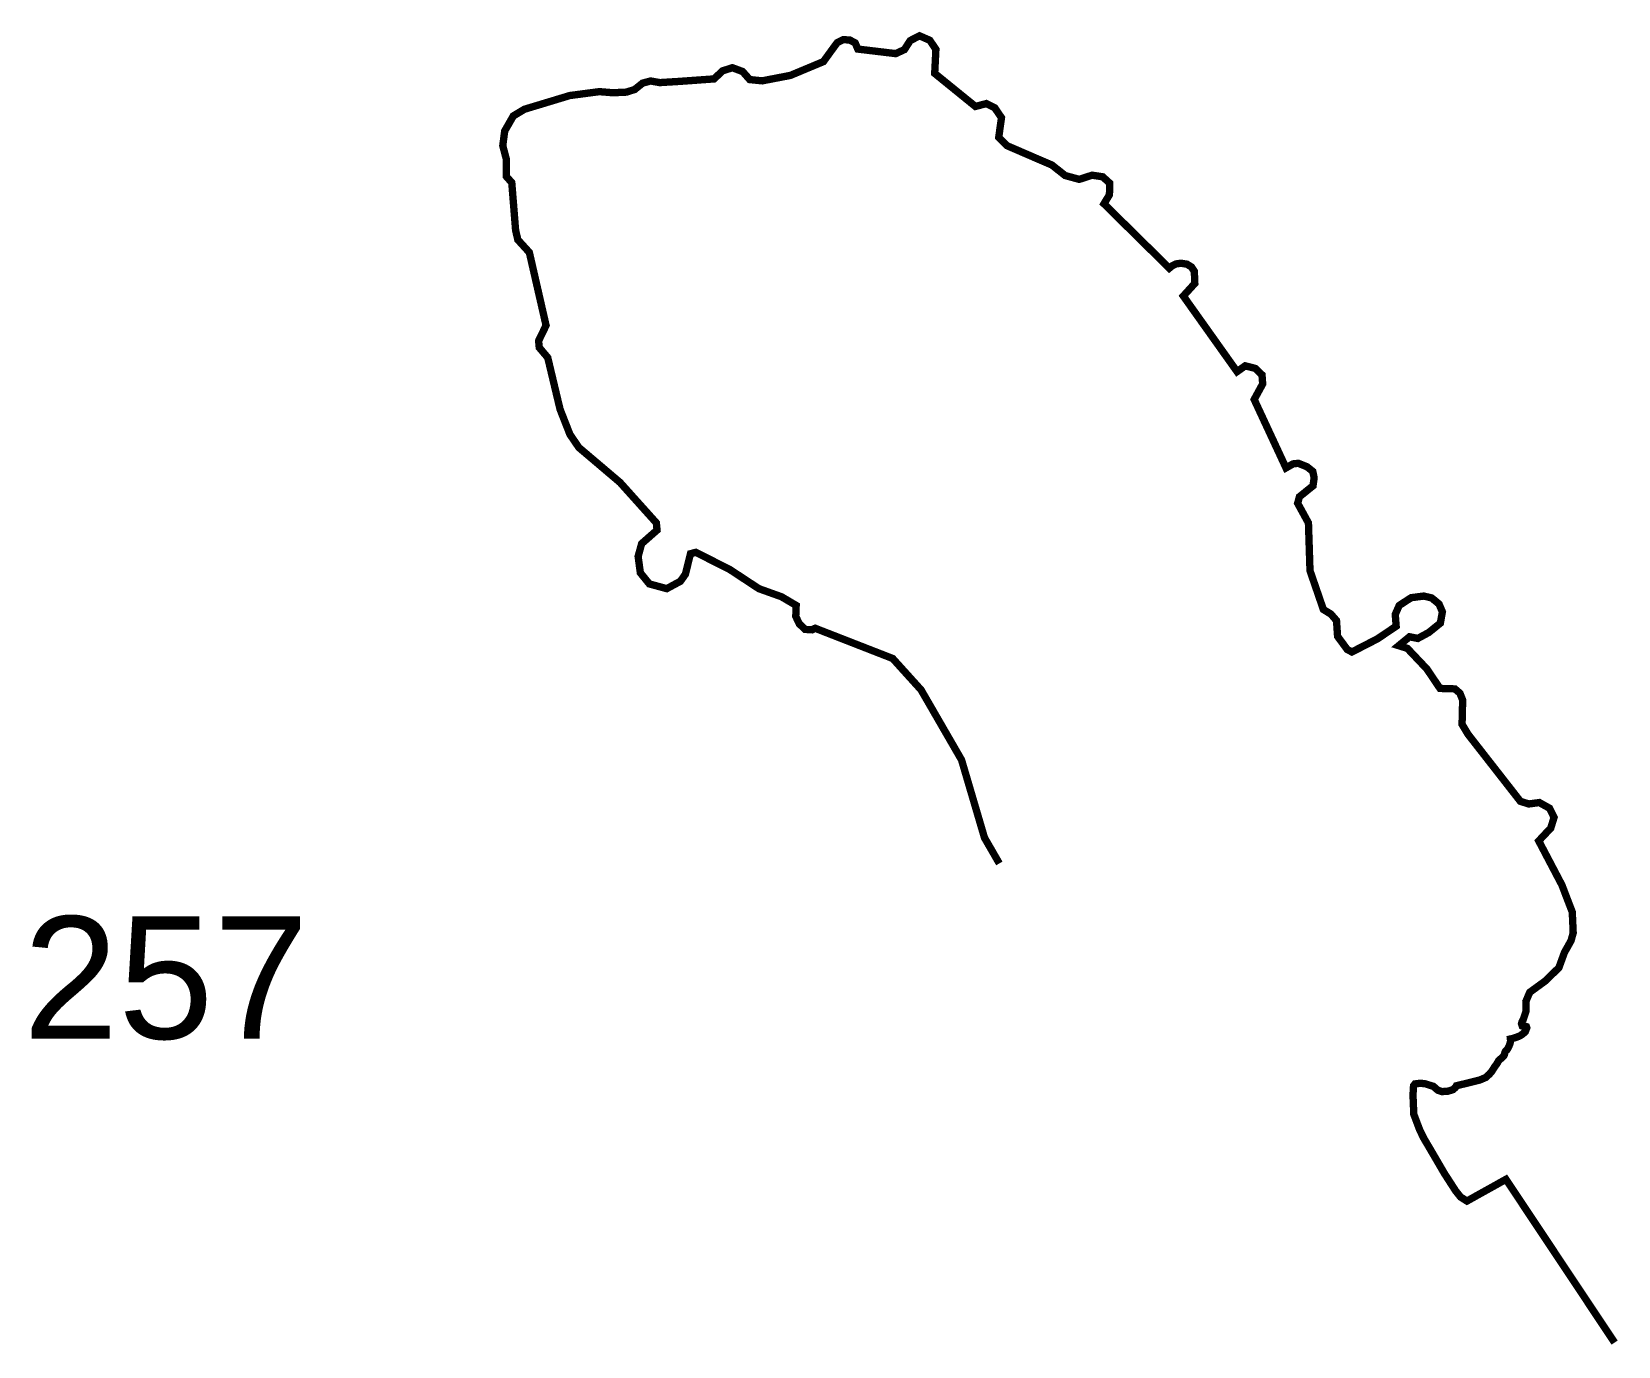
# Model space of a CAD drawing. Header units: metres. Extents: x 254129 to 356845, y 1741129 to 2228052.
# Drawn here: x 321789 to 322436, y 1831340 to 1831877 of the extents above; entities that cross this region are included whole.
import ezdxf

# ---------------------------------------------------------------- set-up
doc = ezdxf.new("R2010")
doc.units = ezdxf.units.M
doc.layers.add('ARTIFICIALLY PROTECTED', color=4, linetype='Continuous')
doc.styles.get("Standard").update_dxf_attribs({"font": 'arial.ttf'})

msp = doc.modelspace()

# ---------------------------------------------------------------- texts
at = {"insert": (321785.24, 1831515.71), "char_height": 50, "attachment_point": 1}
msp.add_mtext_dynamic_manual_height_columns('257', width=84.3741, gutter_width=1, heights=[74.19], dxfattribs=at)

# ---------------------------------------------------------------- linework, layer by layer
at = {"layer": 'ARTIFICIALLY PROTECTED', "const_width": 3, "flags": 128}
msp.add_lwpolyline([(322434.98, 1831341.69), (322390.62, 1831408.34), (322374.7, 1831399.47), (322372.12, 1831401.1), (322370.06, 1831403.67), (322365.51, 1831410.72), (322359.55, 1831420.92), (322357.11, 1831425.05), (322355.45, 1831428.41), (322353, 1831434.89), (322352.67, 1831442.78), (322352.9, 1831446.54), (322353.49, 1831447.29), (322355.69, 1831447.58), (322357.84, 1831447.31), (322359.8, 1831446.66), (322361.01, 1831446.31), (322361.67, 1831445.7), (322362.84, 1831444.71), (322364.51, 1831444.16), (322366.88, 1831444.31), (322368.96, 1831444.93), (322369.94, 1831445.77), (322370.38, 1831446.54), (322374.54, 1831447.54), (322380.02, 1831448.91), (322382.35, 1831449.91), (322383.8, 1831451.21), (322384.75, 1831452.29), (322385.94, 1831454.16), (322386.92, 1831455.51), (322387.71, 1831456.89), (322389.18, 1831458.13), (322389.66, 1831458.63), (322390, 1831459.28), (322390.17, 1831460.09), (322390.43, 1831460.67), (322390.94, 1831461.09), (322391.4, 1831461.76), (322391.85, 1831462.65), (322392.24, 1831463.68), (322392.53, 1831464.89), (322392.45, 1831465.64), (322393.62, 1831465.92), (322395.31, 1831466.48), (322396.52, 1831467.02), (322397.57, 1831467.76), (322398.53, 1831468.63), (322399.13, 1831470.22), (322398.98, 1831470.68), (322398.44, 1831470.87), (322397.9, 1831470.76), (322397.27, 1831470.94), (322396.98, 1831471.82), (322397.19, 1831472.7), (322397.7, 1831473.6), (322398.86, 1831477.06), (322398.83, 1831478.51), (322398.75, 1831480.94), (322400.34, 1831484.7), (322406.79, 1831489.39), (322412.24, 1831494.75), (322414.5, 1831500.95), (322417.2, 1831505.77), (322418.08, 1831508.96), (322417.7, 1831517.45), (322413.45, 1831528.53), (322404.01, 1831546.5), (322408.93, 1831551.75), (322410.26, 1831556.08), (322408.43, 1831559.83), (322404.26, 1831562.16), (322399.93, 1831561.58), (322396.51, 1831562.66), (322389.27, 1831571.94), (322375.13, 1831590.05), (322372.71, 1831594.09), (322372.84, 1831599.66), (322372.95, 1831603.97), (322371.85, 1831606.78), (322369.79, 1831608.56), (322366.91, 1831608.65), (322363.69, 1831608.75), (322358.33, 1831616.7), (322350.37, 1831625.1), (322346.84, 1831626.2), (322351.26, 1831629.83), (322354.64, 1831629.16), (322359.06, 1831631.55), (322363.84, 1831635.39), (322364.67, 1831640.02), (322363.32, 1831643.19), (322360.31, 1831645.68), (322357.08, 1831646.46), (322351.93, 1831645.79), (322347.05, 1831642.62), (322345.43, 1831638.98), (322345.8, 1831634.15), (322338.14, 1831628.98), (322327.74, 1831623.63), (322325.81, 1831624.67), (322321.88, 1831630.01), (322321.71, 1831632.52), (322321.44, 1831636.45), (322319.15, 1831639.1), (322316.08, 1831640.97), (322314.11, 1831646.69), (322310.62, 1831656.82), (322309.99, 1831676.3), (322307.92, 1831680.08), (322305.58, 1831684.34), (322306.3, 1831686.98), (322311.86, 1831691.48), (322312.31, 1831694.75), (322311.76, 1831697.35), (322309.4, 1831699.23), (322305.89, 1831700.65), (322303.72, 1831700.43), (322300.82, 1831698.77), (322287.84, 1831726.7), (322288.78, 1831728.43), (322291.3, 1831733.06), (322291.03, 1831736.76), (322288.26, 1831739.4), (322284.17, 1831740.44), (322280.85, 1831738.08), (322258.91, 1831768.94), (322261.95, 1831772.29), (322263.6, 1831774.1), (322263.5, 1831776.58), (322263.4, 1831779.01), (322262.24, 1831780.78), (322260.4, 1831781.95), (322257.91, 1831782.33), (322256, 1831782.07), (322254.32, 1831781.27), (322253.18, 1831780.31), (322226.51, 1831806.6), (322228.74, 1831810.27), (322228.88, 1831814.99), (322225.99, 1831817.62), (322221.66, 1831818.27), (322216.41, 1831816.57), (322210.64, 1831818.14), (322205.28, 1831822.4), (322198.43, 1831825.35), (322186.89, 1831830.34), (322183.54, 1831833.66), (322184.13, 1831837.94), (322184.66, 1831841.74), (322181.9, 1831845.81), (322178.49, 1831847.51), (322174.03, 1831846.33), (322157.4, 1831859.83), (322157.63, 1831864.43), (322157.89, 1831869.67), (322155.4, 1831873.34), (322151.2, 1831875.18), (322147.39, 1831873.21), (322145.03, 1831869.54), (322141.48, 1831867.9), (322131.12, 1831869.15), (322126.02, 1831869.76), (322124.94, 1831872.27), (322122.74, 1831873.45), (322120.02, 1831873.61), (322117.61, 1831872.38), (322115.38, 1831869.35), (322111.97, 1831864.64), (322098.49, 1831859.01), (322086.97, 1831856.79), (322081.87, 1831857.31), (322078.99, 1831860.58), (322074.8, 1831862.15), (322070.75, 1831860.85), (322067.34, 1831857.58), (322053.45, 1831856.58), (322045.16, 1831856.07), (322041.43, 1831856.73), (322038.15, 1831855.86), (322034.93, 1831853.26), (322031.5, 1831852.18), (322026.02, 1831851.93), (322020.49, 1831852.38), (322008.42, 1831850.79), (321999.87, 1831848.2), (321989.94, 1831845.2), (321985.37, 1831842.46), (321981.85, 1831836.33), (321981.06, 1831830.33), (321982.5, 1831824.85), (321982.5, 1831820.38), (321982.5, 1831817.77), (321984.74, 1831815.25), (321984.99, 1831812.03), (321985.36, 1831807.47), (321985.77, 1831802.37), (321986.29, 1831795.85), (321987.2, 1831791.93), (321991.91, 1831786.74), (321996.74, 1831765.65), (321998.73, 1831756.95), (321997.39, 1831754.17), (321995.69, 1831750.65), (321995.95, 1831747.91), (321999.42, 1831743.8), (322000.56, 1831738.99), (322001.83, 1831733.68), (322004.44, 1831722.73), (322008.49, 1831712.42), (322012.14, 1831707.08), (322019.48, 1831700.86), (322028.94, 1831692.83), (322039.19, 1831681.42), (322043.76, 1831676.33), (322044.04, 1831673.37), (322041.02, 1831670.72), (322037.76, 1831667.85), (322036.32, 1831662.63), (322037.23, 1831655.94), (322040.9, 1831651.42), (322048, 1831649.48), (322053.6, 1831652.5), (322055.61, 1831655.37), (322056.7, 1831659.75), (322057.37, 1831662.43), (322057.7, 1831663.74), (322059.91, 1831664.31), (322065.06, 1831661.69), (322073.81, 1831657.25), (322085.65, 1831649.46), (322094.85, 1831646.17), (322100.85, 1831642.63), (322100.68, 1831638.16), (322102.11, 1831635.13), (322104.47, 1831632.85), (322107.34, 1831632.68), (322108.61, 1831633.31), (322140.25, 1831620.97), (322151.84, 1831608.15), (322168.36, 1831579.57), (322177.73, 1831547.78), (322183.79, 1831537.3)], dxfattribs=at)

msp.set_redraw_order([(e.dxf.handle, doc.entitydb.next_handle()) for e in msp.query("TEXT MTEXT ATTDEF DIMENSION ARC_DIMENSION")])  # texts and dimensions are drawn at this point

doc.saveas('drawing.dxf')
